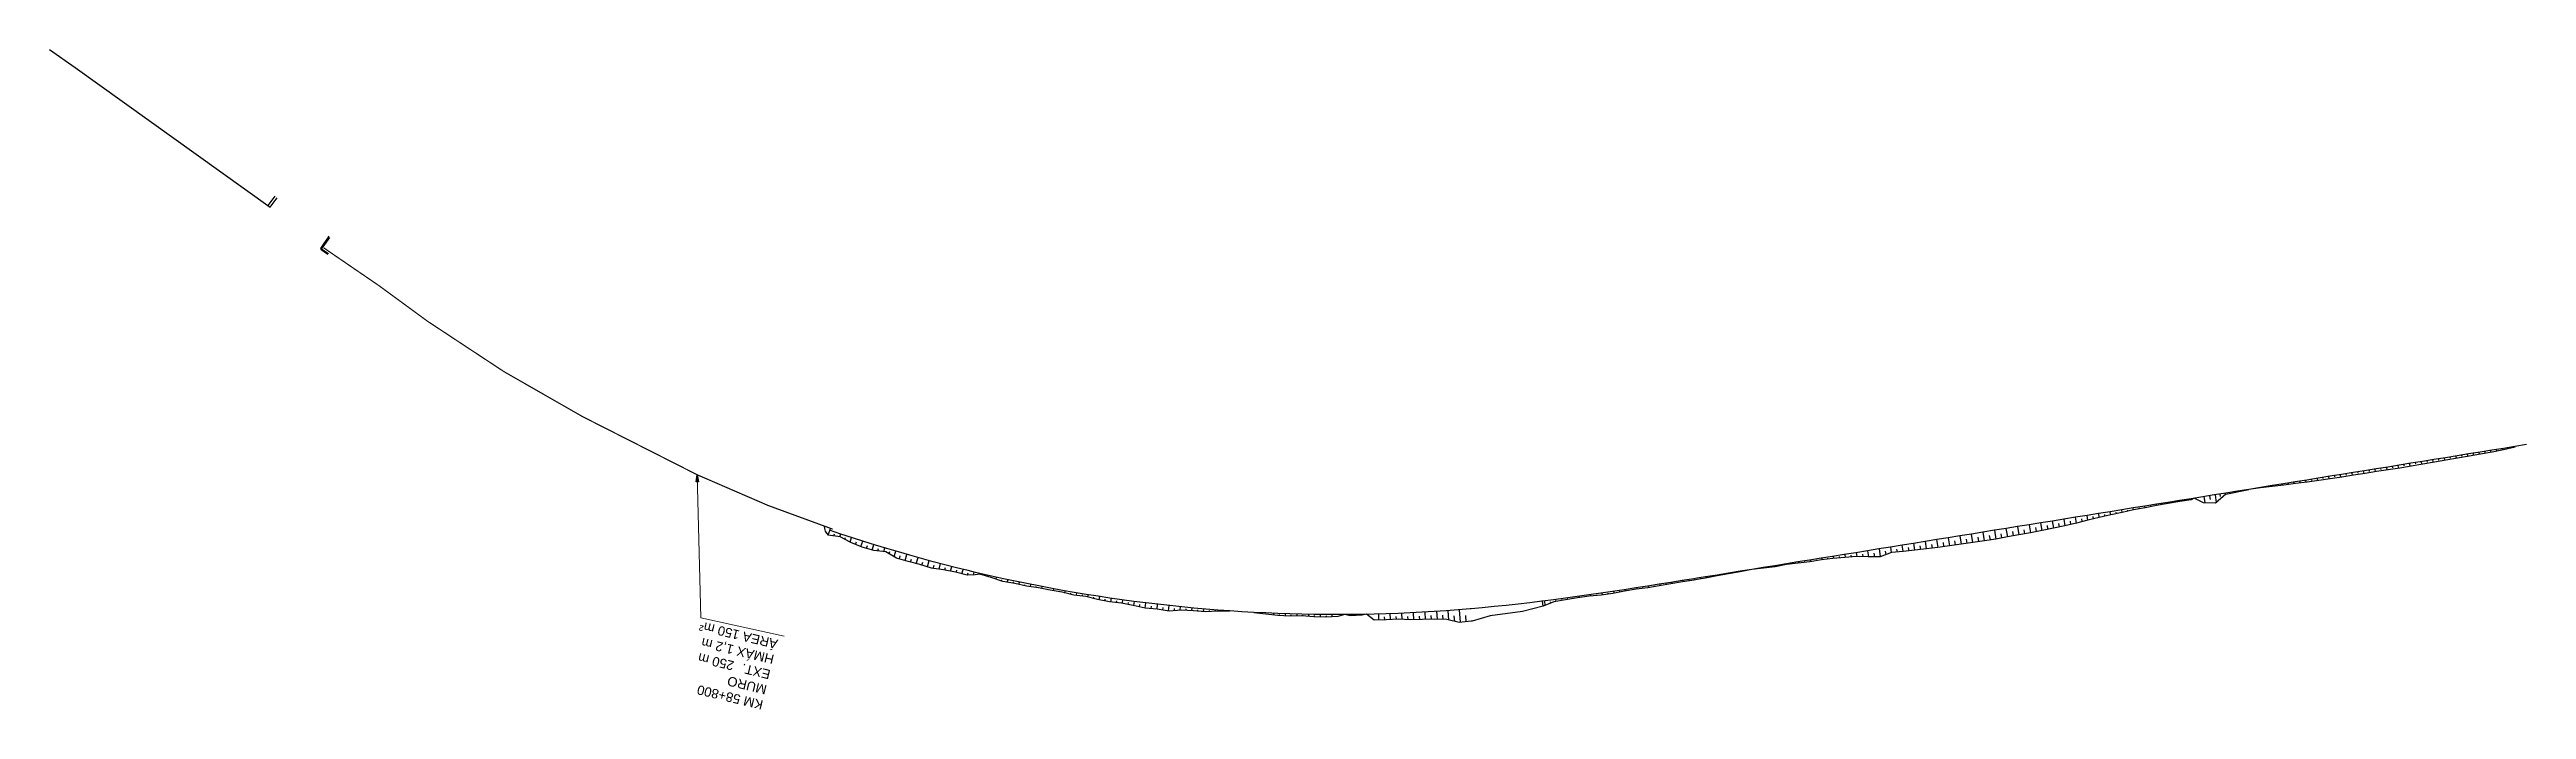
# Model space of a CAD drawing. Header units: metres. Extents: x 288738 to 324331, y 7399322 to 7465117.
# Drawn here: x 309088 to 310145, y 7432464 to 7432746 of the extents above; entities that cross this region are included whole.
import ezdxf

# ---------------------------------------------------------------- set-up
doc = ezdxf.new("R2010")
doc.units = ezdxf.units.M
doc.header["$LTSCALE"] = 10
for name, color, linetype in [('F-HZ-CORREDOR', 7, 'Continuous'), ('F-HZ-CORREDOR-FEAT', 2, 'Continuous'), ('F-HZ-MURO', 210, 'Continuous'), ('F-HZ-MUROS', 210, 'Continuous'), ('F-HZ-TALUDE', 2, 'Continuous')]:
    doc.layers.add(name, color=color, linetype=linetype)
doc.layers.add('U-HZ-TEXTO-MUROS', color=2, linetype='Continuous', lineweight=0)
doc.styles.add('ARIAL', font='arial.ttf')
doc.styles.add('DIM', font='arial.ttf', dxfattribs={"width": 0.8})
doc.dimstyles.new('U-1_2000', dxfattribs={"dimscale": 2, "dimtxt": 1.5, "dimasz": 0.75, "dimexe": 0.75, "dimexo": 0.75, "dimgap": 0.25, "dimtad": 1, "dimzin": 4, "dimtxsty": 'DIM', "dimblk": 'ARCHTICK', "dimcen": 0.7, "dimdle": 0.75, "dimclrd": 256, "dimclre": 256, "dimclrt": 256, "dimaunit": 1, "dimadec": 3, "dimazin": 2, "dimtfac": 1, "dimtofl": 0, "dimtmove": 0, "dimatfit": 3, "dimldrblk": 'CLOSEDBLANK', "dimfxl": 0, "dimtolj": 1, "dimtzin": 0, "dimlwd": -1, "dimlwe": -1, "dimarcsym": 0})

msp = doc.modelspace()

# ---------------------------------------------------------------- texts
at = {"layer": 'U-HZ-TEXTO-MUROS', "linetype": 'Continuous', "lineweight": -3, "insert": (309398.988, 7432493.768), "char_height": 4, "attachment_point": 7, "rotation": 166.494251, "style": 'ARIAL'}
msp.add_mtext('KM 58+800\\PMURO\\PEXT.^I250 m\\PHMÁX 1,2 m\\PÁREA 150 m²', dxfattribs=at)

# ---------------------------------------------------------------- blocks, each defined once
blk = doc.blocks.new('_ArchTick')
at = {"color": 0, "linetype": 'ByBlock', "const_width": 0.15}
blk.add_lwpolyline([(-0.5, -0.5), (0.5, 0.5)], dxfattribs=at)

# ---------------------------------------------------------------- linework, layer by layer
at = {"layer": 'F-HZ-CORREDOR', "color": 90, "linetype": 'Continuous', "lineweight": -3}
for p, q in [((310080.434, 7432566.64, 714.339), (310080.623, 7432565.464, 713.545)), ((310082.902, 7432567.038, 714.35), (310082.998, 7432566.442, 713.947)), ((310085.37, 7432567.435, 714.361), (310085.565, 7432566.226, 713.544)), ((310087.838, 7432567.833, 714.371), (310087.936, 7432567.223, 713.959)), ((310090.306, 7432568.231, 714.382), (310090.504, 7432567.002, 713.552)), ((310092.775, 7432568.628, 714.392), (310092.874, 7432568.011, 713.975)), ((310095.243, 7432569.026, 714.403), (310095.443, 7432567.785, 713.565)), ((310097.711, 7432569.424, 714.413), (310097.809, 7432568.815, 714.002)), ((310100.179, 7432569.821, 714.423), (310100.369, 7432568.638, 713.624)), ((310102.647, 7432570.219, 714.433), (310102.739, 7432569.645, 714.046)), ((310105.114, 7432570.616, 714.443), (310105.294, 7432569.505, 713.693)), ((310107.582, 7432571.014, 714.453), (310107.669, 7432570.475, 714.089)), ((310110.05, 7432571.412, 714.463), (310110.219, 7432570.365, 713.756)), ((310112.518, 7432571.809, 714.472), (310112.602, 7432571.294, 714.124)), ((310114.987, 7432572.207, 714.481), (310115.151, 7432571.187, 713.793)), ((310117.455, 7432572.604, 714.491), (310117.536, 7432572.102, 714.151)), ((310119.923, 7432573.002, 714.5), (310120.082, 7432572.011, 713.831)), ((310122.391, 7432573.4, 714.509), (310122.469, 7432572.915, 714.181)), ((310124.859, 7432573.797, 714.518), (310125.012, 7432572.849, 713.877)), ((310127.327, 7432574.195, 714.527), (310127.399, 7432573.744, 714.222)), ((310129.794, 7432574.592, 714.535), (310129.931, 7432573.746, 713.964)), ((310132.26, 7432574.99, 714.544), (310132.319, 7432574.623, 714.296)), ((310134.724, 7432575.387, 714.552), (310134.821, 7432574.784, 714.145)), ((310137.188, 7432575.784, 714.561), (310137.225, 7432575.555, 714.406)), ((310139.652, 7432576.181, 714.569), (310139.701, 7432575.873, 714.361)), ((310014.292, 7432555.984, 714.028), (310014.456, 7432554.968, 713.341)), ((310016.369, 7432556.319, 714.038), (310016.482, 7432555.618, 713.564)), ((310028.619, 7432558.293, 714.096), (310028.628, 7432558.235, 714.056)), ((310031.086, 7432558.69, 714.107), (310031.114, 7432558.518, 713.991)), ((310033.552, 7432559.087, 714.119), (310033.575, 7432558.948, 714.025)), ((310036.017, 7432559.484, 714.13), (310036.082, 7432559.085, 713.861)), ((310038.484, 7432559.882, 714.142), (310038.523, 7432559.635, 713.975)), ((310040.95, 7432560.279, 714.154), (310041.044, 7432559.697, 713.761)), ((310043.417, 7432560.677, 714.165), (310043.47, 7432560.348, 713.943)), ((310045.884, 7432561.074, 714.177), (310046.002, 7432560.343, 713.684)), ((310048.351, 7432561.471, 714.189), (310048.417, 7432561.064, 713.913)), ((310050.818, 7432561.869, 714.2), (310050.963, 7432560.966, 713.59)), ((310053.285, 7432562.266, 714.212), (310053.361, 7432561.794, 713.893)), ((310055.753, 7432562.664, 714.224), (310055.91, 7432561.692, 713.567)), ((310058.221, 7432563.062, 714.235), (310058.302, 7432562.563, 713.898)), ((310060.689, 7432563.459, 714.247), (310060.854, 7432562.436, 713.556)), ((310063.157, 7432563.857, 714.259), (310063.243, 7432563.327, 713.901)), ((310065.625, 7432564.254, 714.27), (310065.802, 7432563.157, 713.529)), ((310068.093, 7432564.652, 714.282), (310068.184, 7432564.087, 713.901)), ((310070.561, 7432565.05, 714.294), (310070.748, 7432563.89, 713.51)), ((310073.029, 7432565.447, 714.305), (310073.123, 7432564.866, 713.913)), ((310075.498, 7432565.845, 714.316), (310075.684, 7432564.689, 713.536)), ((310077.966, 7432566.243, 714.328), (310078.059, 7432565.661, 713.935)), ((310007.43, 7432554.879, 713.995), (310007.861, 7432552.202, 712.188)), ((310009.849, 7432555.269, 714.007), (310010.104, 7432553.685, 712.938)), ((310012.214, 7432555.65, 714.018), (310012.757, 7432552.283, 711.745)), ((309643.1, 7432504.538, 712.294), (309643.105, 7432503.961, 711.909)), ((309645.596, 7432504.569, 712.305), (309645.598, 7432504.336, 712.15)), ((309648.092, 7432504.6, 712.317), (309648.097, 7432504.245, 712.08))]:
    msp.add_line(p, q, dxfattribs=at)
at = {"layer": 'F-HZ-CORREDOR', "color": 10, "linetype": 'Continuous', "lineweight": -3}
for p, q in [((309948.237, 7432542.468, 716.552), (309947.786, 7432545.27, 713.714)), ((309953.106, 7432543.606, 716.226), (309952.71, 7432546.063, 713.737)), ((309955.529, 7432544.22, 716.017), (309955.349, 7432545.34, 714.883)), ((309957.953, 7432544.834, 715.808), (309957.627, 7432546.855, 713.76)), ((309960.38, 7432545.431, 715.616), (309960.234, 7432546.342, 714.694)), ((309962.808, 7432546.028, 715.424), (309962.547, 7432547.648, 713.783)), ((309965.247, 7432546.575, 715.284), (309965.129, 7432547.31, 714.539)), ((309967.687, 7432547.122, 715.144), (309967.474, 7432548.442, 713.807)), ((309970.132, 7432547.641, 715.032), (309970.036, 7432548.24, 714.425)), ((309972.578, 7432548.159, 714.921), (309972.405, 7432549.236, 713.83)), ((309975.026, 7432548.665, 714.822), (309974.948, 7432549.149, 714.332)), ((309977.475, 7432549.172, 714.723), (309977.336, 7432550.031, 713.853)), ((309979.931, 7432549.638, 714.665), (309979.867, 7432550.033, 714.265)), ((309982.387, 7432550.104, 714.607), (309982.271, 7432550.826, 713.877)), ((309984.843, 7432550.572, 714.547), (309984.79, 7432550.898, 714.218)), ((309987.298, 7432551.04, 714.487), (309987.205, 7432551.621, 713.9)), ((309989.761, 7432551.47, 714.467), (309989.717, 7432551.744, 714.189)), ((309992.224, 7432551.9, 714.446), (309992.141, 7432552.416, 713.923)), ((309994.683, 7432552.351, 714.403), (309994.646, 7432552.582, 714.169)), ((309997.142, 7432552.803, 714.36), (309997.076, 7432553.211, 713.947)), ((309999.615, 7432553.169, 714.403), (309999.579, 7432553.389, 714.181)), ((310002.088, 7432553.535, 714.447), (310002.012, 7432554.006, 713.97)), ((309420.198, 7432538.465, 713.89), (309421.181, 7432541.339, 710.853)), ((309422.673, 7432538.118, 713.425), (309422.945, 7432538.92, 712.578)), ((309425.149, 7432537.771, 712.959), (309425.539, 7432538.937, 711.73)), ((309427.367, 7432536.63, 713.347), (309427.62, 7432537.398, 712.538)), ((309429.572, 7432535.452, 713.775), (309430.206, 7432537.398, 711.728)), ((309431.869, 7432534.47, 714.005), (309432.218, 7432535.554, 712.866)), ((309434.181, 7432533.518, 714.204), (309434.931, 7432535.879, 711.727)), ((309884.109, 7432532.051, 716.334), (309883.644, 7432534.936, 713.411)), ((309889.08, 7432532.592, 716.613), (309888.574, 7432535.731, 713.434)), ((309894.045, 7432533.18, 716.845), (309893.506, 7432536.525, 713.457)), ((309896.519, 7432533.536, 716.899), (309896.247, 7432535.229, 715.184)), ((309898.994, 7432533.893, 716.952), (309898.442, 7432537.32, 713.481)), ((309901.465, 7432534.272, 716.983), (309901.187, 7432535.995, 715.238)), ((309903.936, 7432534.649, 717.015), (309903.378, 7432538.116, 713.504)), ((309906.413, 7432534.99, 717.084), (309906.129, 7432536.752, 715.3)), ((309908.889, 7432535.332, 717.152), (309908.313, 7432538.911, 713.527)), ((309911.364, 7432535.689, 717.204), (309911.072, 7432537.499, 715.372)), ((309913.838, 7432536.047, 717.257), (309913.249, 7432539.706, 713.551)), ((309916.311, 7432536.411, 717.302), (309916.014, 7432538.257, 715.432)), ((309918.784, 7432536.778, 717.345), (309918.184, 7432540.501, 713.574)), ((309921.245, 7432537.222, 717.31), (309920.948, 7432539.06, 715.448)), ((309923.705, 7432537.667, 717.273), (309923.12, 7432541.296, 713.597)), ((309926.158, 7432538.146, 717.202), (309925.873, 7432539.92, 715.406)), ((309928.612, 7432538.623, 717.133), (309928.054, 7432542.091, 713.621)), ((309931.076, 7432539.049, 717.116), (309930.799, 7432540.769, 715.374)), ((309933.539, 7432539.477, 717.097), (309932.99, 7432542.886, 713.644)), ((309935.991, 7432539.966, 717.016), (309935.723, 7432541.625, 715.336)), ((309938.442, 7432540.454, 716.936), (309937.923, 7432543.681, 713.667)), ((309940.896, 7432540.933, 716.864), (309940.643, 7432542.506, 715.272)), ((309943.349, 7432541.414, 716.791), (309942.856, 7432544.476, 713.69)), ((309945.793, 7432541.94, 716.672), (309945.557, 7432543.407, 715.187)), ((309950.672, 7432543.036, 716.39), (309950.46, 7432544.351, 715.058)), ((309436.564, 7432532.771, 714.201), (309436.934, 7432533.952, 712.964)), ((309438.966, 7432532.077, 714.147), (309439.681, 7432534.389, 711.726)), ((309441.429, 7432531.701, 713.784), (309441.73, 7432532.685, 712.755)), ((309443.916, 7432531.443, 713.308), (309444.373, 7432532.957, 711.727)), ((309446.188, 7432530.539, 713.524), (309446.444, 7432531.4, 712.626)), ((309448.333, 7432529.255, 714.147), (309449.014, 7432531.577, 711.728)), ((309450.603, 7432528.256, 714.471), (309450.985, 7432529.574, 713.1)), ((309452.999, 7432527.542, 714.497), (309453.759, 7432530.203, 711.729)), ((309455.405, 7432526.864, 714.493), (309455.78, 7432528.194, 713.112)), ((309457.825, 7432526.234, 714.45), (309458.552, 7432528.854, 711.732)), ((309460.234, 7432525.569, 714.451), (309460.593, 7432526.88, 713.092)), ((309462.627, 7432524.846, 714.526), (309463.353, 7432527.541, 711.735)), ((309465.047, 7432524.245, 714.48), (309465.399, 7432525.571, 713.108)), ((309467.526, 7432523.923, 714.164), (309468.14, 7432526.27, 711.738)), ((309469.999, 7432523.566, 713.887), (309470.267, 7432524.606, 712.814)), ((309472.454, 7432523.091, 713.745), (309472.946, 7432525.032, 711.743)), ((309817.34, 7432524.113, 713.237), (309817.329, 7432524.182, 713.167)), ((309819.821, 7432524.421, 713.34), (309819.784, 7432524.648, 713.109)), ((309822.309, 7432524.667, 713.504), (309822.278, 7432524.856, 713.312)), ((309824.79, 7432524.956, 713.625), (309824.712, 7432525.442, 713.132)), ((309827.239, 7432525.459, 713.529), (309827.208, 7432525.649, 713.336)), ((309829.693, 7432525.932, 713.464), (309829.643, 7432526.237, 713.156)), ((309832.173, 7432526.245, 713.562), (309832.142, 7432526.439, 713.365)), ((309834.654, 7432526.555, 713.662), (309834.577, 7432527.031, 713.179)), ((309837.136, 7432526.851, 713.776), (309837.089, 7432527.14, 713.483)), ((309839.617, 7432527.16, 713.877), (309839.509, 7432527.826, 713.202)), ((309842.088, 7432527.537, 713.91), (309842.033, 7432527.88, 713.562)), ((309844.561, 7432527.901, 713.956), (309844.445, 7432528.621, 713.226)), ((309847.044, 7432528.197, 714.07), (309846.977, 7432528.608, 713.654)), ((309849.527, 7432528.482, 714.195), (309849.377, 7432529.416, 713.249)), ((309852.017, 7432528.709, 714.378), (309851.928, 7432529.261, 713.819)), ((309854.507, 7432528.934, 714.564), (309854.301, 7432530.209, 713.272)), ((309856.998, 7432529.144, 714.764), (309856.88, 7432529.875, 714.024)), ((309859.49, 7432529.311, 715.007), (309859.218, 7432531.001, 713.295)), ((309861.989, 7432529.234, 715.493), (309861.815, 7432530.313, 714.4)), ((309864.488, 7432529.165, 715.969), (309864.066, 7432531.782, 713.318)), ((309866.988, 7432529.171, 716.373), (309866.746, 7432530.673, 714.851)), ((309869.474, 7432529.251, 716.7), (309868.94, 7432532.567, 713.341)), ((309871.818, 7432530.122, 716.225), (309871.59, 7432531.54, 714.789)), ((309874.168, 7432530.964, 715.779), (309873.784, 7432533.348, 713.364)), ((309876.653, 7432531.244, 715.91), (309876.451, 7432532.494, 714.643)), ((309879.137, 7432531.523, 716.041), (309878.715, 7432534.142, 713.388)), ((309881.623, 7432531.786, 716.188), (309881.401, 7432533.163, 714.793)), ((309886.594, 7432532.321, 716.474), (309886.352, 7432533.827, 714.948)), ((309891.562, 7432532.885, 716.73), (309891.301, 7432534.506, 715.088)), ((309474.902, 7432522.588, 713.635), (309475.13, 7432523.504, 712.69)), ((309477.315, 7432521.936, 713.693), (309477.779, 7432523.825, 711.748)), ((309479.737, 7432521.356, 713.682), (309479.964, 7432522.294, 712.716)), ((309482.236, 7432521.43, 713.03), (309482.532, 7432522.672, 711.754)), ((309484.708, 7432521.77, 712.133), (309484.751, 7432521.953, 711.945)), ((309487.112, 7432521.155, 712.196), (309487.21, 7432521.58, 711.76)), ((309489.512, 7432520.454, 712.345), (309489.576, 7432520.737, 712.054)), ((309491.878, 7432519.648, 712.62), (309492.063, 7432520.481, 711.767)), ((309494.239, 7432518.826, 712.915), (309494.361, 7432519.385, 712.343)), ((309496.685, 7432518.344, 712.875), (309496.916, 7432519.419, 711.775)), ((309499.155, 7432517.953, 712.745), (309499.254, 7432518.425, 712.262)), ((309501.601, 7432517.445, 712.748), (309501.797, 7432518.39, 711.783)), ((309504.04, 7432516.894, 712.801), (309504.141, 7432517.39, 712.294)), ((309506.497, 7432516.438, 712.769), (309506.688, 7432517.396, 711.793)), ((309508.964, 7432516.031, 712.695), (309509.05, 7432516.471, 712.246)), ((309511.424, 7432515.589, 712.668), (309511.587, 7432516.439, 711.803)), ((309513.881, 7432515.126, 712.67), (309513.96, 7432515.55, 712.239)), ((309516.34, 7432514.676, 712.669), (309516.495, 7432515.518, 711.813)), ((309518.801, 7432514.237, 712.667), (309518.876, 7432514.654, 712.243)), ((309521.248, 7432513.727, 712.745), (309521.407, 7432514.634, 711.825)), ((309523.679, 7432513.145, 712.908), (309523.77, 7432513.676, 712.37)), ((309526.132, 7432512.687, 712.953), (309526.318, 7432513.788, 711.837)), ((309750.788, 7432512.887, 713.625), (309750.666, 7432513.718, 712.785)), ((309753.257, 7432513.279, 713.61), (309753.197, 7432513.681, 713.203)), ((309755.725, 7432513.681, 713.586), (309755.609, 7432514.451, 712.808)), ((309758.187, 7432514.116, 713.536), (309758.133, 7432514.47, 713.177)), ((309760.649, 7432514.547, 713.49), (309760.549, 7432515.199, 712.831)), ((309763.114, 7432514.966, 713.461), (309763.066, 7432515.272, 713.152)), ((309765.581, 7432515.37, 713.449), (309765.489, 7432515.958, 712.854)), ((309768.057, 7432515.715, 713.501), (309768.008, 7432516.029, 713.183)), ((309770.531, 7432516.074, 713.539), (309770.428, 7432516.729, 712.877)), ((309772.996, 7432516.49, 713.524), (309772.946, 7432516.804, 713.206)), ((309775.462, 7432516.903, 713.512), (309775.365, 7432517.508, 712.9)), ((309777.929, 7432517.306, 713.514), (309777.881, 7432517.603, 713.212)), ((309780.396, 7432517.711, 713.513), (309780.302, 7432518.294, 712.923)), ((309782.861, 7432518.126, 713.504), (309782.816, 7432518.408, 713.219)), ((309785.327, 7432518.539, 713.499), (309785.239, 7432519.084, 712.946)), ((309787.795, 7432518.934, 713.512), (309787.751, 7432519.207, 713.235)), ((309790.264, 7432519.33, 713.524), (309790.175, 7432519.878, 712.969)), ((309792.727, 7432519.758, 713.505), (309792.685, 7432520.017, 713.243)), ((309795.187, 7432520.203, 713.469), (309795.111, 7432520.673, 712.993)), ((309797.642, 7432520.676, 713.404), (309797.61, 7432520.873, 713.204)), ((309800.098, 7432521.144, 713.345), (309800.045, 7432521.468, 713.016)), ((309802.558, 7432521.585, 713.312), (309802.536, 7432521.725, 713.17)), ((309805.02, 7432522.022, 713.284), (309804.981, 7432522.263, 713.039)), ((309807.485, 7432522.439, 713.275), (309807.467, 7432522.55, 713.163)), ((309809.948, 7432522.867, 713.257), (309809.917, 7432523.059, 713.063)), ((309812.402, 7432523.343, 713.189), (309812.393, 7432523.399, 713.131)), ((309814.861, 7432523.792, 713.148), (309814.851, 7432523.853, 713.086)), ((309528.615, 7432512.397, 712.839), (309528.696, 7432512.888, 712.341)), ((309531.075, 7432511.982, 712.859), (309531.235, 7432512.979, 711.85)), ((309533.494, 7432511.351, 713.111), (309533.591, 7432511.971, 712.484)), ((309535.925, 7432510.774, 713.314), (309536.145, 7432512.208, 711.863)), ((309538.384, 7432510.324, 713.4), (309538.497, 7432511.081, 712.635)), ((309540.849, 7432509.914, 713.451), (309541.076, 7432511.472, 711.877)), ((309543.333, 7432509.631, 713.388), (309543.439, 7432510.376, 712.636)), ((309545.812, 7432509.316, 713.362), (309546.013, 7432510.772, 711.892)), ((309548.267, 7432508.842, 713.512), (309548.374, 7432509.641, 712.706)), ((309550.719, 7432508.356, 713.676), (309550.947, 7432510.11, 711.907)), ((309553.15, 7432507.771, 713.959), (309553.278, 7432508.785, 712.937)), ((309555.582, 7432507.199, 714.229), (309555.863, 7432509.487, 711.924)), ((309558.075, 7432507.004, 714.137), (309558.205, 7432508.099, 713.034)), ((309560.567, 7432506.809, 714.045), (309560.808, 7432508.899, 711.94)), ((309563.04, 7432506.444, 714.142), (309563.161, 7432507.534, 713.046)), ((309565.513, 7432506.074, 714.246), (309565.757, 7432508.349, 711.958)), ((309568.004, 7432506.198, 713.874), (309568.103, 7432507.146, 712.92)), ((309570.498, 7432506.372, 713.453), (309570.646, 7432507.842, 711.976)), ((309572.992, 7432506.264, 713.329), (309573.057, 7432506.933, 712.657)), ((309575.486, 7432506.092, 713.273), (309575.604, 7432507.364, 711.995)), ((309577.979, 7432505.903, 713.248), (309578.034, 7432506.522, 712.626)), ((309580.472, 7432505.709, 713.233), (309580.575, 7432506.922, 712.015)), ((309582.967, 7432505.743, 713.003), (309583.007, 7432506.231, 712.514)), ((309585.463, 7432505.879, 712.679), (309585.513, 7432506.521, 712.035)), ((309587.962, 7432505.947, 712.434), (309587.976, 7432506.141, 712.24)), ((309590.462, 7432505.973, 712.238), (309590.474, 7432506.155, 712.056)), ((309602.931, 7432505.171, 712.337), (309602.937, 7432505.284, 712.225)), ((309605.414, 7432504.883, 712.515), (309605.433, 7432505.274, 712.123)), ((309607.898, 7432504.599, 712.694), (309607.911, 7432504.879, 712.414)), ((309610.383, 7432504.325, 712.877), (309610.413, 7432505.056, 712.146)), ((309612.872, 7432504.097, 713.019), (309612.888, 7432504.528, 712.588)), ((309615.369, 7432503.97, 713.072), (309615.398, 7432504.874, 712.168)), ((309617.866, 7432503.882, 713.093), (309617.88, 7432504.338, 712.636)), ((309620.366, 7432503.905, 713.016), (309620.387, 7432504.729, 712.191)), ((309622.865, 7432503.891, 712.979), (309622.873, 7432504.28, 712.591)), ((309625.359, 7432503.723, 713.113), (309625.375, 7432504.622, 712.214)), ((309627.854, 7432503.569, 713.236), (309627.861, 7432504.074, 712.73)), ((309630.353, 7432503.498, 713.291), (309630.364, 7432504.552, 712.236)), ((309632.852, 7432503.443, 713.332), (309632.856, 7432503.985, 712.79)), ((309635.348, 7432503.579, 713.199), (309635.351, 7432504.519, 712.259)), ((309655.259, 7432502.178, 714.929), (309655.19, 7432504.757, 712.349)), ((309657.757, 7432502.281, 714.907), (309657.718, 7432503.554, 713.633)), ((309660.254, 7432502.395, 714.888), (309660.168, 7432504.909, 712.372)), ((309662.751, 7432502.512, 714.87), (309662.704, 7432503.755, 713.626)), ((309665.248, 7432502.46, 715.034), (309665.138, 7432505.098, 712.394)), ((309667.744, 7432502.321, 715.292), (309667.678, 7432503.763, 713.849)), ((309670.242, 7432502.289, 715.454), (309670.093, 7432505.323, 712.417)), ((309672.742, 7432502.333, 715.548), (309672.659, 7432503.891, 713.988)), ((309675.24, 7432502.421, 715.609), (309675.061, 7432505.586, 712.439)), ((309677.737, 7432502.549, 715.638), (309677.641, 7432504.14, 714.044)), ((309680.233, 7432502.562, 715.792), (309680.02, 7432505.885, 712.462)), ((309682.73, 7432502.434, 716.096), (309682.607, 7432504.241, 714.284)), ((309685.206, 7432502.151, 716.56), (309684.915, 7432506.216, 712.484)), ((309687.646, 7432501.606, 717.294), (309687.466, 7432503.999, 714.894)), ((309690.096, 7432501.224, 717.871), (309689.675, 7432506.573, 712.506)), ((309692.585, 7432501.458, 717.853), (309692.366, 7432504.117, 715.185)), ((309725.424, 7432508.063, 714.854), (309725.151, 7432510.232, 712.667)), ((309726.302, 7432508.417, 714.618), (309726.058, 7432510.348, 712.672)), ((309728.621, 7432509.352, 713.994), (309728.537, 7432510.002, 713.338)), ((309730.998, 7432510.081, 713.587), (309730.882, 7432510.966, 712.694)), ((309733.461, 7432510.511, 713.494), (309733.409, 7432510.902, 713.099)), ((309735.925, 7432510.936, 713.41), (309735.831, 7432511.624, 712.716)), ((309738.39, 7432511.352, 713.343), (309738.348, 7432511.657, 713.036)), ((309740.858, 7432511.748, 713.3), (309740.78, 7432512.303, 712.739)), ((309743.332, 7432512.105, 713.303), (309743.294, 7432512.378, 713.027)), ((309745.812, 7432512.416, 713.354), (309745.728, 7432513.002, 712.762)), ((309748.303, 7432512.627, 713.513), (309748.25, 7432512.993, 713.143))]:
    msp.add_line(p, q, dxfattribs=at)
at = {"layer": 'F-HZ-CORREDOR-FEAT', "color": 2, "linetype": 'Continuous', "lineweight": -3}
for p, q in [((309206.608, 7432658.196), (309203.734, 7432660.304)), ((309206.83, 7432658.504), (309203.94, 7432660.59)), ((309206.83, 7432658.504), (309203.94, 7432660.59)), ((309206.83, 7432658.504), (309203.94, 7432660.59)), ((310145.166, 7432577.069), (310140.23, 7432576.274)), ((310145.166, 7432577.069), (310140.23, 7432576.274)), ((310080.994, 7432566.73), (310076.057, 7432565.935)), ((310080.994, 7432566.73), (310076.057, 7432565.935)), ((310080.994, 7432566.73), (310076.057, 7432565.935)), ((310085.93, 7432567.526), (310080.994, 7432566.73)), ((310085.93, 7432567.526), (310080.994, 7432566.73)), ((310085.93, 7432567.526), (310080.994, 7432566.73)), ((310086.125, 7432566.313), (310081.183, 7432565.552)), ((310090.866, 7432568.321), (310085.93, 7432567.526)), ((310090.866, 7432568.321), (310085.93, 7432567.526)), ((310090.866, 7432568.321), (310085.93, 7432567.526)), ((310091.064, 7432567.09), (310086.125, 7432566.313)), ((310095.803, 7432569.116), (310090.866, 7432568.321)), ((310095.803, 7432569.116), (310090.866, 7432568.321)), ((310095.803, 7432569.116), (310090.866, 7432568.321)), ((310096.003, 7432567.874), (310091.064, 7432567.09)), ((310100.739, 7432569.911), (310095.803, 7432569.116)), ((310100.739, 7432569.911), (310095.803, 7432569.116)), ((310100.739, 7432569.911), (310095.803, 7432569.116)), ((310100.928, 7432568.736), (310096.003, 7432567.874)), ((310105.675, 7432570.707), (310100.739, 7432569.911)), ((310105.675, 7432570.707), (310100.739, 7432569.911)), ((310105.675, 7432570.707), (310100.739, 7432569.911)), ((310105.853, 7432569.603), (310100.928, 7432568.736)), ((310110.612, 7432571.502), (310105.675, 7432570.707)), ((310110.612, 7432571.502), (310105.675, 7432570.707)), ((310110.612, 7432571.502), (310105.675, 7432570.707)), ((310110.779, 7432570.463), (310105.853, 7432569.603)), ((310115.548, 7432572.297), (310110.612, 7432571.502)), ((310115.548, 7432572.297), (310110.612, 7432571.502)), ((310115.548, 7432572.297), (310110.612, 7432571.502)), ((310115.712, 7432571.28), (310110.779, 7432570.463)), ((310120.484, 7432573.093), (310115.548, 7432572.297)), ((310120.484, 7432573.093), (310115.548, 7432572.297)), ((310120.484, 7432573.093), (310115.548, 7432572.297)), ((310120.643, 7432572.105), (310115.712, 7432571.28)), ((310125.421, 7432573.888), (310120.484, 7432573.093)), ((310125.421, 7432573.888), (310120.484, 7432573.093)), ((310125.421, 7432573.888), (310120.484, 7432573.093)), ((310125.573, 7432572.944), (310120.643, 7432572.105)), ((310130.357, 7432574.683), (310125.421, 7432573.888)), ((310130.357, 7432574.683), (310125.421, 7432573.888)), ((310130.357, 7432574.683), (310125.421, 7432573.888)), ((310130.491, 7432573.85), (310125.573, 7432572.944)), ((310135.293, 7432575.478), (310130.357, 7432574.683)), ((310135.293, 7432575.478), (310130.357, 7432574.683)), ((310135.293, 7432575.478), (310130.357, 7432574.683)), ((310135.386, 7432574.906), (310130.491, 7432573.85)), ((310140.23, 7432576.274), (310135.293, 7432575.478)), ((310140.23, 7432576.274), (310135.293, 7432575.478)), ((310140.23, 7432576.274), (310135.293, 7432575.478)), ((310140.274, 7432576.002), (310135.386, 7432574.906)), ((310016.821, 7432556.392), (310011.885, 7432555.597)), ((310016.821, 7432556.392), (310011.885, 7432555.597)), ((310016.821, 7432556.392), (310011.885, 7432555.597)), ((310016.887, 7432555.981), (310012.461, 7432552.019)), ((310021.757, 7432557.187), (310016.821, 7432556.392)), ((310021.757, 7432557.187), (310016.821, 7432556.392)), ((310026.694, 7432557.982), (310021.757, 7432557.187)), ((310026.694, 7432557.982), (310021.757, 7432557.187)), ((310031.63, 7432558.778), (310026.694, 7432557.982)), ((310031.63, 7432558.778), (310026.694, 7432557.982)), ((310031.63, 7432558.778), (310026.694, 7432557.982)), ((310031.66, 7432558.593), (310026.705, 7432557.91)), ((310036.566, 7432559.573), (310031.63, 7432558.778)), ((310036.566, 7432559.573), (310031.63, 7432558.778)), ((310036.566, 7432559.573), (310031.63, 7432558.778)), ((310036.635, 7432559.147), (310031.66, 7432558.593)), ((310041.503, 7432560.368), (310036.566, 7432559.573)), ((310041.503, 7432560.368), (310036.566, 7432559.573)), ((310041.503, 7432560.368), (310036.566, 7432559.573)), ((310041.6, 7432559.767), (310036.635, 7432559.147)), ((310046.439, 7432561.163), (310041.503, 7432560.368)), ((310046.439, 7432561.163), (310041.503, 7432560.368)), ((310046.439, 7432561.163), (310041.503, 7432560.368)), ((310046.559, 7432560.416), (310041.6, 7432559.767)), ((310051.375, 7432561.959), (310046.439, 7432561.163)), ((310051.375, 7432561.959), (310046.439, 7432561.163)), ((310051.375, 7432561.959), (310046.439, 7432561.163)), ((310051.524, 7432561.036), (310046.559, 7432560.416)), ((310056.312, 7432562.754), (310051.375, 7432561.959)), ((310056.312, 7432562.754), (310051.375, 7432561.959)), ((310056.312, 7432562.754), (310051.375, 7432561.959)), ((310056.469, 7432561.776), (310051.524, 7432561.036)), ((310061.248, 7432563.549), (310056.312, 7432562.754)), ((310061.248, 7432563.549), (310056.312, 7432562.754)), ((310061.248, 7432563.549), (310056.312, 7432562.754)), ((310061.414, 7432562.52), (310056.469, 7432561.776)), ((310066.184, 7432564.345), (310061.248, 7432563.549)), ((310066.184, 7432564.345), (310061.248, 7432563.549)), ((310066.184, 7432564.345), (310061.248, 7432563.549)), ((310066.363, 7432563.239), (310061.414, 7432562.52)), ((310071.121, 7432565.14), (310066.184, 7432564.345)), ((310071.121, 7432565.14), (310066.184, 7432564.345)), ((310071.121, 7432565.14), (310066.184, 7432564.345)), ((310071.309, 7432563.973), (310066.363, 7432563.239)), ((310076.057, 7432565.935), (310071.121, 7432565.14)), ((310076.057, 7432565.935), (310071.121, 7432565.14)), ((310076.057, 7432565.935), (310071.121, 7432565.14)), ((310076.243, 7432564.781), (310071.309, 7432563.973)), ((310081.183, 7432565.552), (310076.243, 7432564.781)), ((309947.712, 7432545.258), (309942.776, 7432544.463)), ((309947.712, 7432545.258), (309942.776, 7432544.463)), ((309947.712, 7432545.258), (309942.776, 7432544.463)), ((309952.648, 7432546.053), (309947.712, 7432545.258)), ((309952.648, 7432546.053), (309947.712, 7432545.258)), ((309952.648, 7432546.053), (309947.712, 7432545.258)), ((309957.585, 7432546.849), (309952.648, 7432546.053)), ((309957.585, 7432546.849), (309952.648, 7432546.053)), ((309957.585, 7432546.849), (309952.648, 7432546.053)), ((309962.521, 7432547.644), (309957.585, 7432546.849)), ((309962.521, 7432547.644), (309957.585, 7432546.849)), ((309962.521, 7432547.644), (309957.585, 7432546.849)), ((309962.782, 7432546.023), (309957.911, 7432544.824)), ((309967.458, 7432548.439), (309962.521, 7432547.644)), ((309967.458, 7432548.439), (309962.521, 7432547.644)), ((309967.458, 7432548.439), (309962.521, 7432547.644)), ((309967.67, 7432547.119), (309962.782, 7432546.023)), ((309972.394, 7432549.234), (309967.458, 7432548.439)), ((309972.394, 7432549.234), (309967.458, 7432548.439)), ((309972.394, 7432549.234), (309967.458, 7432548.439)), ((309972.567, 7432548.157), (309967.67, 7432547.119)), ((309977.33, 7432550.03), (309972.394, 7432549.234)), ((309977.33, 7432550.03), (309972.394, 7432549.234)), ((309977.33, 7432550.03), (309972.394, 7432549.234)), ((309977.469, 7432549.171), (309972.567, 7432548.157)), ((309982.267, 7432550.825), (309977.33, 7432550.03)), ((309982.267, 7432550.825), (309977.33, 7432550.03)), ((309982.267, 7432550.825), (309977.33, 7432550.03)), ((309982.383, 7432550.103), (309977.469, 7432549.171)), ((309987.203, 7432551.62), (309982.267, 7432550.825)), ((309987.203, 7432551.62), (309982.267, 7432550.825)), ((309987.203, 7432551.62), (309982.267, 7432550.825)), ((309987.296, 7432551.04), (309982.383, 7432550.103)), ((309992.139, 7432552.415), (309987.203, 7432551.62)), ((309992.139, 7432552.415), (309987.203, 7432551.62)), ((309992.139, 7432552.415), (309987.203, 7432551.62)), ((309992.222, 7432551.899), (309987.296, 7432551.04)), ((309997.076, 7432553.211), (309992.139, 7432552.415)), ((309997.076, 7432553.211), (309992.139, 7432552.415)), ((309997.076, 7432553.211), (309992.139, 7432552.415)), ((309997.141, 7432552.803), (309992.222, 7432551.899)), ((310002.012, 7432554.006), (309997.076, 7432553.211)), ((310002.012, 7432554.006), (309997.076, 7432553.211)), ((310002.012, 7432554.006), (309997.076, 7432553.211)), ((310002.088, 7432553.535), (309997.141, 7432552.803)), ((310006.948, 7432554.801), (310002.012, 7432554.006)), ((310006.948, 7432554.801), (310002.012, 7432554.006)), ((310011.885, 7432555.597), (310006.948, 7432554.801)), ((310011.885, 7432555.597), (310006.948, 7432554.801)), ((310011.885, 7432555.597), (310006.948, 7432554.801)), ((310012.461, 7432552.019), (310007.364, 7432552.221)), ((309425.258, 7432537.756), (309420.195, 7432538.465)), ((309425.641, 7432538.903), (309420.772, 7432540.549)), ((309425.641, 7432538.903), (309420.772, 7432540.549)), ((309425.641, 7432538.903), (309420.772, 7432540.549)), ((309429.872, 7432535.292), (309425.258, 7432537.756)), ((309430.523, 7432537.294), (309425.641, 7432538.903)), ((309430.523, 7432537.294), (309425.641, 7432538.903)), ((309430.523, 7432537.294), (309425.641, 7432538.903)), ((309434.656, 7432533.322), (309429.872, 7432535.292)), ((309435.417, 7432535.722), (309430.523, 7432537.294)), ((309435.417, 7432535.722), (309430.523, 7432537.294)), ((309435.417, 7432535.722), (309430.523, 7432537.294)), ((309440.323, 7432534.189), (309435.417, 7432535.722)), ((309440.323, 7432534.189), (309435.417, 7432535.722)), ((309440.323, 7432534.189), (309435.417, 7432535.722)), ((309883.54, 7432534.92), (309878.603, 7432534.124)), ((309883.54, 7432534.92), (309878.603, 7432534.124)), ((309883.54, 7432534.92), (309878.603, 7432534.124)), ((309888.476, 7432535.715), (309883.54, 7432534.92)), ((309888.476, 7432535.715), (309883.54, 7432534.92)), ((309888.476, 7432535.715), (309883.54, 7432534.92)), ((309893.412, 7432536.51), (309888.476, 7432535.715)), ((309893.412, 7432536.51), (309888.476, 7432535.715)), ((309893.412, 7432536.51), (309888.476, 7432535.715)), ((309898.349, 7432537.305), (309893.412, 7432536.51)), ((309898.349, 7432537.305), (309893.412, 7432536.51)), ((309898.349, 7432537.305), (309893.412, 7432536.51)), ((309903.285, 7432538.101), (309898.349, 7432537.305)), ((309903.285, 7432538.101), (309898.349, 7432537.305)), ((309903.285, 7432538.101), (309898.349, 7432537.305)), ((309903.843, 7432534.636), (309898.901, 7432533.879)), ((309908.221, 7432538.896), (309903.285, 7432538.101)), ((309908.221, 7432538.896), (309903.285, 7432538.101)), ((309908.221, 7432538.896), (309903.285, 7432538.101)), ((309908.798, 7432535.319), (309903.843, 7432534.636)), ((309913.158, 7432539.691), (309908.221, 7432538.896)), ((309913.158, 7432539.691), (309908.221, 7432538.896)), ((309913.158, 7432539.691), (309908.221, 7432538.896)), ((309913.747, 7432536.034), (309908.798, 7432535.319)), ((309918.094, 7432540.486), (309913.158, 7432539.691)), ((309918.094, 7432540.486), (309913.158, 7432539.691)), ((309918.094, 7432540.486), (309913.158, 7432539.691)), ((309918.694, 7432536.761), (309913.747, 7432536.034)), ((309923.03, 7432541.282), (309918.094, 7432540.486)), ((309923.03, 7432541.282), (309918.094, 7432540.486)), ((309923.03, 7432541.282), (309918.094, 7432540.486)), ((309923.616, 7432537.649), (309918.694, 7432536.761)), ((309927.967, 7432542.077), (309923.03, 7432541.282)), ((309927.967, 7432542.077), (309923.03, 7432541.282)), ((309927.967, 7432542.077), (309923.03, 7432541.282)), ((309928.526, 7432538.608), (309923.616, 7432537.649)), ((309932.903, 7432542.872), (309927.967, 7432542.077)), ((309932.903, 7432542.872), (309927.967, 7432542.077)), ((309932.903, 7432542.872), (309927.967, 7432542.077)), ((309933.453, 7432539.46), (309928.526, 7432538.608)), ((309937.839, 7432543.668), (309932.903, 7432542.872)), ((309937.839, 7432543.668), (309932.903, 7432542.872)), ((309937.839, 7432543.668), (309932.903, 7432542.872)), ((309938.36, 7432540.438), (309933.453, 7432539.46)), ((309942.776, 7432544.463), (309937.839, 7432543.668)), ((309942.776, 7432544.463), (309937.839, 7432543.668)), ((309942.776, 7432544.463), (309937.839, 7432543.668)), ((309943.27, 7432541.397), (309938.36, 7432540.438)), ((309948.164, 7432542.451), (309943.27, 7432541.397)), ((309953.045, 7432543.59), (309948.164, 7432542.451)), ((309957.911, 7432544.824), (309953.045, 7432543.59)), ((309439.614, 7432531.89), (309434.656, 7432533.322)), ((309444.837, 7432531.348), (309439.614, 7432531.89)), ((309445.24, 7432532.693), (309440.323, 7432534.189)), ((309445.24, 7432532.693), (309440.323, 7432534.189)), ((309445.24, 7432532.693), (309440.323, 7432534.189)), ((309449.405, 7432528.614), (309444.837, 7432531.348)), ((309450.169, 7432531.235), (309445.24, 7432532.693)), ((309450.169, 7432531.235), (309445.24, 7432532.693)), ((309450.169, 7432531.235), (309445.24, 7432532.693)), ((309454.351, 7432527.139), (309449.405, 7432528.614)), ((309455.109, 7432529.815), (309450.169, 7432531.235)), ((309455.109, 7432529.815), (309450.169, 7432531.235)), ((309455.109, 7432529.815), (309450.169, 7432531.235)), ((309459.346, 7432525.838), (309454.351, 7432527.139)), ((309460.06, 7432528.433), (309455.109, 7432529.815)), ((309460.06, 7432528.433), (309455.109, 7432529.815)), ((309460.06, 7432528.433), (309455.109, 7432529.815)), ((309464.288, 7432524.344), (309459.346, 7432525.838)), ((309465.021, 7432527.089), (309460.06, 7432528.433)), ((309465.021, 7432527.089), (309460.06, 7432528.433)), ((309465.021, 7432527.089), (309460.06, 7432528.433)), ((309469.446, 7432523.673), (309464.288, 7432524.344)), ((309469.992, 7432525.784), (309465.021, 7432527.089)), ((309469.992, 7432525.784), (309465.021, 7432527.089)), ((309469.992, 7432525.784), (309465.021, 7432527.089)), ((309474.973, 7432524.516), (309469.992, 7432525.784)), ((309474.973, 7432524.516), (309469.992, 7432525.784)), ((309474.973, 7432524.516), (309469.992, 7432525.784)), ((309479.964, 7432523.287), (309474.973, 7432524.516)), ((309479.964, 7432523.287), (309474.973, 7432524.516)), ((309479.964, 7432523.287), (309474.973, 7432524.516)), ((309819.367, 7432524.581), (309814.431, 7432523.786)), ((309819.367, 7432524.581), (309814.431, 7432523.786)), ((309819.367, 7432524.581), (309814.431, 7432523.786)), ((309819.4, 7432524.379), (309814.438, 7432523.738)), ((309824.303, 7432525.376), (309819.367, 7432524.581)), ((309824.303, 7432525.376), (309819.367, 7432524.581)), ((309824.303, 7432525.376), (309819.367, 7432524.581)), ((309824.385, 7432524.872), (309819.4, 7432524.379)), ((309829.24, 7432526.172), (309824.303, 7432525.376)), ((309829.24, 7432526.172), (309824.303, 7432525.376)), ((309829.24, 7432526.172), (309824.303, 7432525.376)), ((309829.287, 7432525.881), (309824.385, 7432524.872)), ((309834.176, 7432526.967), (309829.24, 7432526.172)), ((309834.176, 7432526.967), (309829.24, 7432526.172)), ((309834.176, 7432526.967), (309829.24, 7432526.172)), ((309834.25, 7432526.506), (309829.287, 7432525.881)), ((309839.112, 7432527.762), (309834.176, 7432526.967)), ((309839.112, 7432527.762), (309834.176, 7432526.967)), ((309839.112, 7432527.762), (309834.176, 7432526.967)), ((309839.219, 7432527.099), (309834.25, 7432526.506)), ((309844.049, 7432528.557), (309839.112, 7432527.762)), ((309844.049, 7432528.557), (309839.112, 7432527.762)), ((309844.049, 7432528.557), (309839.112, 7432527.762)), ((309844.162, 7432527.853), (309839.219, 7432527.099)), ((309848.985, 7432529.353), (309844.049, 7432528.557)), ((309848.985, 7432529.353), (309844.049, 7432528.557)), ((309848.985, 7432529.353), (309844.049, 7432528.557)), ((309849.131, 7432528.446), (309844.162, 7432527.853)), ((309853.921, 7432530.148), (309848.985, 7432529.353)), ((309853.921, 7432530.148), (309848.985, 7432529.353)), ((309853.921, 7432530.148), (309848.985, 7432529.353)), ((309854.122, 7432528.902), (309849.131, 7432528.446)), ((309858.858, 7432530.943), (309853.921, 7432530.148)), ((309858.858, 7432530.943), (309853.921, 7432530.148)), ((309858.858, 7432530.943), (309853.921, 7432530.148)), ((309859.119, 7432529.323), (309854.122, 7432528.902)), ((309863.794, 7432531.738), (309858.858, 7432530.943)), ((309863.794, 7432531.738), (309858.858, 7432530.943)), ((309863.794, 7432531.738), (309858.858, 7432530.943)), ((309864.209, 7432529.165), (309859.119, 7432529.323)), ((309868.731, 7432532.534), (309863.794, 7432531.738)), ((309868.731, 7432532.534), (309863.794, 7432531.738)), ((309868.731, 7432532.534), (309863.794, 7432531.738)), ((309869.271, 7432529.176), (309864.209, 7432529.165)), ((309873.667, 7432533.329), (309868.731, 7432532.534)), ((309873.667, 7432533.329), (309868.731, 7432532.534)), ((309873.667, 7432533.329), (309868.731, 7432532.534)), ((309874.05, 7432530.95), (309869.271, 7432529.176)), ((309878.603, 7432534.124), (309873.667, 7432533.329)), ((309878.603, 7432534.124), (309873.667, 7432533.329)), ((309878.603, 7432534.124), (309873.667, 7432533.329)), ((309879.024, 7432531.511), (309874.05, 7432530.95)), ((309884.004, 7432532.039), (309879.024, 7432531.511)), ((309888.981, 7432532.58), (309884.004, 7432532.039)), ((309893.951, 7432533.167), (309888.981, 7432532.58)), ((309898.901, 7432533.879), (309893.951, 7432533.167)), ((309474.516, 7432522.692), (309469.446, 7432523.673)), ((309479.494, 7432521.348), (309474.516, 7432522.692)), ((309482.875, 7432521.449), (309479.494, 7432521.348)), ((309483.131, 7432522.528), (309479.964, 7432523.287)), ((309483.131, 7432522.528), (309479.964, 7432523.287)), ((309483.131, 7432522.528), (309479.964, 7432523.287)), ((309484.895, 7432521.803), (309482.875, 7432521.449)), ((309484.964, 7432522.097), (309483.131, 7432522.528)), ((309484.964, 7432522.097), (309483.131, 7432522.528)), ((309484.964, 7432522.097), (309483.131, 7432522.528)), ((309489.841, 7432520.357), (309484.895, 7432521.803)), ((309489.973, 7432520.944), (309484.964, 7432522.097)), ((309489.973, 7432520.944), (309484.964, 7432522.097)), ((309489.973, 7432520.944), (309484.964, 7432522.097)), ((309494.734, 7432518.653), (309489.841, 7432520.357)), ((309494.991, 7432519.831), (309489.973, 7432520.944)), ((309494.991, 7432519.831), (309489.973, 7432520.944)), ((309494.991, 7432519.831), (309489.973, 7432520.944)), ((309499.827, 7432517.846), (309494.734, 7432518.653)), ((309500.017, 7432518.756), (309494.991, 7432519.831)), ((309500.017, 7432518.756), (309494.991, 7432519.831)), ((309500.017, 7432518.756), (309494.991, 7432519.831)), ((309504.848, 7432516.711), (309499.827, 7432517.846)), ((309505.052, 7432517.72), (309500.017, 7432518.756)), ((309505.052, 7432517.72), (309500.017, 7432518.756)), ((309505.052, 7432517.72), (309500.017, 7432518.756)), ((309509.929, 7432515.871), (309504.848, 7432516.711)), ((309510.094, 7432516.722), (309505.052, 7432517.72)), ((309510.094, 7432516.722), (309505.052, 7432517.72)), ((309510.094, 7432516.722), (309505.052, 7432517.72)), ((309514.986, 7432514.917), (309509.929, 7432515.871)), ((309515.144, 7432515.764), (309510.094, 7432516.722)), ((309515.144, 7432515.764), (309510.094, 7432516.722)), ((309515.144, 7432515.764), (309510.094, 7432516.722)), ((309520.053, 7432514.013), (309514.986, 7432514.917)), ((309520.201, 7432514.844), (309515.144, 7432515.764)), ((309520.201, 7432514.844), (309515.144, 7432515.764)), ((309520.201, 7432514.844), (309515.144, 7432515.764)), ((309525.069, 7432512.812), (309520.053, 7432514.013)), ((309525.265, 7432513.963), (309520.201, 7432514.844)), ((309525.265, 7432513.963), (309520.201, 7432514.844)), ((309525.265, 7432513.963), (309520.201, 7432514.844)), ((309530.335, 7432513.121), (309525.265, 7432513.963)), ((309530.335, 7432513.121), (309525.265, 7432513.963)), ((309530.335, 7432513.121), (309525.265, 7432513.963)), ((309749.98, 7432513.617), (309744.968, 7432512.892)), ((309749.98, 7432513.617), (309744.968, 7432512.892)), ((309749.98, 7432513.617), (309744.968, 7432512.892)), ((309754.982, 7432514.356), (309749.98, 7432513.617)), ((309754.982, 7432514.356), (309749.98, 7432513.617)), ((309754.982, 7432514.356), (309749.98, 7432513.617)), ((309755.1, 7432513.571), (309750.103, 7432512.779)), ((309759.975, 7432515.11), (309754.982, 7432514.356)), ((309759.975, 7432515.11), (309754.982, 7432514.356)), ((309759.975, 7432515.11), (309754.982, 7432514.356)), ((309760.076, 7432514.449), (309755.1, 7432513.571)), ((309764.958, 7432515.876), (309759.975, 7432515.11)), ((309764.958, 7432515.876), (309759.975, 7432515.11)), ((309764.958, 7432515.876), (309759.975, 7432515.11)), ((309765.048, 7432515.296), (309760.076, 7432514.449)), ((309769.933, 7432516.651), (309764.958, 7432515.876)), ((309769.933, 7432516.651), (309764.958, 7432515.876)), ((309769.933, 7432516.651), (309764.958, 7432515.876)), ((309770.037, 7432515.991), (309765.048, 7432515.296)), ((309774.899, 7432517.434), (309769.933, 7432516.651)), ((309774.899, 7432517.434), (309769.933, 7432516.651)), ((309774.899, 7432517.434), (309769.933, 7432516.651)), ((309774.995, 7432516.827), (309770.037, 7432515.991)), ((309779.857, 7432518.222), (309774.899, 7432517.434)), ((309779.857, 7432518.222), (309774.899, 7432517.434)), ((309779.857, 7432518.222), (309774.899, 7432517.434)), ((309779.951, 7432517.636), (309774.995, 7432516.827)), ((309784.807, 7432519.015), (309779.857, 7432518.222)), ((309784.807, 7432519.015), (309779.857, 7432518.222)), ((309784.807, 7432519.015), (309779.857, 7432518.222)), ((309784.894, 7432518.469), (309779.951, 7432517.636)), ((309789.749, 7432519.809), (309784.807, 7432519.015)), ((309789.749, 7432519.809), (309784.807, 7432519.015)), ((309789.749, 7432519.809), (309784.807, 7432519.015)), ((309789.837, 7432519.26), (309784.894, 7432518.469)), ((309791.004, 7432520.012), (309789.749, 7432519.809)), ((309791.004, 7432520.012), (309789.749, 7432519.809)), ((309791.004, 7432520.012), (309789.749, 7432519.809)), ((309791.092, 7432519.467), (309789.837, 7432519.26)), ((309794.685, 7432520.605), (309791.004, 7432520.012)), ((309794.685, 7432520.605), (309791.004, 7432520.012)), ((309794.685, 7432520.605), (309791.004, 7432520.012)), ((309794.763, 7432520.121), (309791.092, 7432519.467)), ((309799.622, 7432521.4), (309794.685, 7432520.605)), ((309799.622, 7432521.4), (309794.685, 7432520.605)), ((309799.622, 7432521.4), (309794.685, 7432520.605)), ((309799.675, 7432521.068), (309794.763, 7432520.121)), ((309804.558, 7432522.195), (309799.622, 7432521.4)), ((309804.558, 7432522.195), (309799.622, 7432521.4)), ((309804.558, 7432522.195), (309799.622, 7432521.4)), ((309804.597, 7432521.95), (309799.675, 7432521.068)), ((309809.494, 7432522.99), (309804.558, 7432522.195)), ((309809.494, 7432522.99), (309804.558, 7432522.195)), ((309809.494, 7432522.99), (309804.558, 7432522.195)), ((309809.527, 7432522.785), (309804.597, 7432521.95)), ((309814.431, 7432523.786), (309809.494, 7432522.99)), ((309814.431, 7432523.786), (309809.494, 7432522.99)), ((309814.431, 7432523.786), (309809.494, 7432522.99)), ((309814.438, 7432523.738), (309809.527, 7432522.785)), ((309530.188, 7432512.213), (309525.069, 7432512.812)), ((309535.194, 7432510.907), (309530.188, 7432512.213)), ((309535.412, 7432512.318), (309530.335, 7432513.121)), ((309535.412, 7432512.318), (309530.335, 7432513.121)), ((309535.412, 7432512.318), (309530.335, 7432513.121)), ((309540.264, 7432509.981), (309535.194, 7432510.907)), ((309540.495, 7432511.554), (309535.412, 7432512.318)), ((309540.495, 7432511.554), (309535.412, 7432512.318)), ((309540.495, 7432511.554), (309535.412, 7432512.318)), ((309545.385, 7432509.398), (309540.264, 7432509.981)), ((309545.583, 7432510.83), (309540.495, 7432511.554)), ((309545.583, 7432510.83), (309540.495, 7432511.554)), ((309545.583, 7432510.83), (309540.495, 7432511.554)), ((309550.452, 7432508.42), (309545.385, 7432509.398)), ((309550.677, 7432510.144), (309545.583, 7432510.83)), ((309550.677, 7432510.144), (309545.583, 7432510.83)), ((309550.677, 7432510.144), (309545.583, 7432510.83)), ((309555.495, 7432507.206), (309550.452, 7432508.42)), ((309555.776, 7432509.498), (309550.677, 7432510.144)), ((309555.776, 7432509.498), (309550.677, 7432510.144)), ((309555.776, 7432509.498), (309550.677, 7432510.144)), ((309560.64, 7432506.803), (309555.495, 7432507.206)), ((309560.88, 7432508.891), (309555.776, 7432509.498)), ((309560.88, 7432508.891), (309555.776, 7432509.498)), ((309560.88, 7432508.891), (309555.776, 7432509.498)), ((309565.744, 7432506.04), (309560.64, 7432506.803)), ((309565.989, 7432508.323), (309560.88, 7432508.891)), ((309565.989, 7432508.323), (309560.88, 7432508.891)), ((309565.989, 7432508.323), (309560.88, 7432508.891)), ((309570.963, 7432506.404), (309565.744, 7432506.04)), ((309571.101, 7432507.794), (309565.989, 7432508.323)), ((309571.101, 7432507.794), (309565.989, 7432508.323)), ((309571.101, 7432507.794), (309565.989, 7432508.323)), ((309576.103, 7432506.049), (309570.963, 7432506.404)), ((309576.218, 7432507.305), (309571.101, 7432507.794)), ((309576.218, 7432507.305), (309571.101, 7432507.794)), ((309576.218, 7432507.305), (309571.101, 7432507.794)), ((309581.237, 7432505.649), (309576.103, 7432506.049)), ((309581.338, 7432506.855), (309576.218, 7432507.305)), ((309581.338, 7432506.855), (309576.218, 7432507.305)), ((309581.338, 7432506.855), (309576.218, 7432507.305)), ((309586.423, 7432505.931), (309581.237, 7432505.649)), ((309586.462, 7432506.445), (309581.338, 7432506.855)), ((309586.462, 7432506.445), (309581.338, 7432506.855)), ((309586.462, 7432506.445), (309581.338, 7432506.855)), ((309591.582, 7432505.985), (309586.423, 7432505.931)), ((309591.588, 7432506.074), (309586.462, 7432506.445)), ((309591.588, 7432506.074), (309586.462, 7432506.445)), ((309591.588, 7432506.074), (309586.462, 7432506.445)), ((309596.718, 7432505.743), (309591.588, 7432506.074)), ((309596.718, 7432505.743), (309591.588, 7432506.074)), ((309601.849, 7432505.45), (309596.718, 7432505.743)), ((309601.849, 7432505.45), (309596.718, 7432505.743)), ((309606.96, 7432504.703), (309601.841, 7432505.298)), ((309606.983, 7432505.198), (309601.849, 7432505.45)), ((309606.983, 7432505.198), (309601.849, 7432505.45)), ((309606.983, 7432505.198), (309601.849, 7432505.45)), ((309612.087, 7432504.137), (309606.96, 7432504.703)), ((309612.118, 7432504.985), (309606.983, 7432505.198)), ((309612.118, 7432504.985), (309606.983, 7432505.198)), ((309612.118, 7432504.985), (309606.983, 7432505.198)), ((309617.227, 7432503.876), (309612.087, 7432504.137)), ((309617.255, 7432504.811), (309612.118, 7432504.985)), ((309617.255, 7432504.811), (309612.118, 7432504.985)), ((309617.255, 7432504.811), (309612.118, 7432504.985)), ((309622.377, 7432503.924), (309617.227, 7432503.876)), ((309622.394, 7432504.677), (309617.255, 7432504.811)), ((309622.394, 7432504.677), (309617.255, 7432504.811)), ((309622.394, 7432504.677), (309617.255, 7432504.811)), ((309627.518, 7432503.578), (309622.377, 7432503.924)), ((309627.533, 7432504.583), (309622.394, 7432504.677)), ((309627.533, 7432504.583), (309622.394, 7432504.677)), ((309627.533, 7432504.583), (309622.394, 7432504.677)), ((309632.665, 7432503.433), (309627.518, 7432503.578)), ((309632.672, 7432504.528), (309627.533, 7432504.583)), ((309632.672, 7432504.528), (309627.533, 7432504.583)), ((309632.672, 7432504.528), (309627.533, 7432504.583)), ((309637.813, 7432503.714), (309632.665, 7432503.433)), ((309637.812, 7432504.512), (309632.672, 7432504.528)), ((309637.812, 7432504.512), (309632.672, 7432504.528)), ((309637.812, 7432504.512), (309632.672, 7432504.528)), ((309642.952, 7432504.536), (309637.812, 7432504.512)), ((309642.952, 7432504.536), (309637.812, 7432504.512)), ((309648.092, 7432504.6), (309642.952, 7432504.536)), ((309648.092, 7432504.6), (309642.952, 7432504.536)), ((309648.092, 7432504.6), (309642.952, 7432504.536)), ((309648.097, 7432504.245), (309642.957, 7432503.952)), ((309653.231, 7432504.703), (309648.092, 7432504.6)), ((309653.231, 7432504.703), (309648.092, 7432504.6)), ((309658.368, 7432504.845), (309653.231, 7432504.703)), ((309658.368, 7432504.845), (309653.231, 7432504.703)), ((309658.368, 7432504.845), (309653.231, 7432504.703)), ((309663.505, 7432505.028), (309658.368, 7432504.845)), ((309663.505, 7432505.028), (309658.368, 7432504.845)), ((309663.505, 7432505.028), (309658.368, 7432504.845)), ((309668.64, 7432505.249), (309663.505, 7432505.028)), ((309668.64, 7432505.249), (309663.505, 7432505.028)), ((309668.64, 7432505.249), (309663.505, 7432505.028)), ((309673.774, 7432505.51), (309668.64, 7432505.249)), ((309673.774, 7432505.51), (309668.64, 7432505.249)), ((309673.774, 7432505.51), (309668.64, 7432505.249)), ((309678.905, 7432505.811), (309673.774, 7432505.51)), ((309678.905, 7432505.811), (309673.774, 7432505.51)), ((309678.905, 7432505.811), (309673.774, 7432505.51)), ((309684.033, 7432506.151), (309678.905, 7432505.811)), ((309684.033, 7432506.151), (309678.905, 7432505.811)), ((309684.033, 7432506.151), (309678.905, 7432505.811)), ((309689.159, 7432506.531), (309684.033, 7432506.151)), ((309689.159, 7432506.531), (309684.033, 7432506.151)), ((309689.159, 7432506.531), (309684.033, 7432506.151)), ((309694.282, 7432506.951), (309689.159, 7432506.531)), ((309694.282, 7432506.951), (309689.159, 7432506.531)), ((309694.282, 7432506.951), (309689.159, 7432506.531)), ((309694.56, 7432506.975), (309694.282, 7432506.951)), ((309694.56, 7432506.975), (309694.282, 7432506.951)), ((309694.56, 7432506.975), (309694.282, 7432506.951)), ((309694.618, 7432506.98), (309694.56, 7432506.975)), ((309694.618, 7432506.98), (309694.56, 7432506.975)), ((309694.618, 7432506.98), (309694.56, 7432506.975)), ((309699.398, 7432507.407), (309694.618, 7432506.98)), ((309704.504, 7432507.901), (309699.398, 7432507.407)), ((309709.599, 7432508.427), (309704.504, 7432507.901)), ((309714.683, 7432508.987), (309709.599, 7432508.427)), ((309719.757, 7432509.575), (309714.683, 7432508.987)), ((309724.82, 7432510.191), (309719.757, 7432509.575)), ((309725.151, 7432510.232), (309724.82, 7432510.191)), ((309729.872, 7432510.833), (309725.151, 7432510.232)), ((309729.872, 7432510.833), (309725.151, 7432510.232)), ((309729.872, 7432510.833), (309725.151, 7432510.232)), ((309729.993, 7432509.905), (309725.424, 7432508.063)), ((309734.914, 7432511.498), (309729.872, 7432510.833)), ((309734.914, 7432511.498), (309729.872, 7432510.833)), ((309734.914, 7432511.498), (309729.872, 7432510.833)), ((309735.011, 7432510.782), (309729.993, 7432509.905)), ((309739.946, 7432512.186), (309734.914, 7432511.498)), ((309739.946, 7432512.186), (309734.914, 7432511.498)), ((309739.946, 7432512.186), (309734.914, 7432511.498)), ((309740.024, 7432511.628), (309735.011, 7432510.782)), ((309744.968, 7432512.892), (309739.946, 7432512.186)), ((309744.968, 7432512.892), (309739.946, 7432512.186)), ((309744.968, 7432512.892), (309739.946, 7432512.186)), ((309745.045, 7432512.351), (309740.024, 7432511.628)), ((309750.103, 7432512.779), (309745.045, 7432512.351)), ((309658.449, 7432502.309), (309653.293, 7432502.097)), ((309663.603, 7432502.552), (309658.449, 7432502.309)), ((309668.781, 7432502.263), (309663.603, 7432502.552)), ((309673.946, 7432502.355), (309668.781, 7432502.263)), ((309679.104, 7432502.62), (309673.946, 7432502.355)), ((309684.3, 7432502.353), (309679.104, 7432502.62)), ((309689.577, 7432501.175), (309684.3, 7432502.353)), ((309694.735, 7432501.66), (309689.577, 7432501.175)), ((309695.015, 7432501.694), (309694.735, 7432501.66)), ((309695.072, 7432501.704), (309695.015, 7432501.694))]:
    msp.add_line(p, q, dxfattribs=at)
at = {"layer": 'F-HZ-MURO', "color": 6, "linetype": 'Continuous', "lineweight": -3}
for p, q in [((309699.398, 7432507.407, 715.172), (309694.618, 7432506.98, 715.432)), ((309704.504, 7432507.901, 715.544), (309699.398, 7432507.407, 715.172)), ((309709.599, 7432508.427, 715.735), (309704.504, 7432507.901, 715.544)), ((309714.683, 7432508.987, 715.127), (309709.599, 7432508.427, 715.735)), ((309719.757, 7432509.575, 714.233), (309714.683, 7432508.987, 715.127)), ((309724.82, 7432510.191, 714.135), (309719.757, 7432509.575, 714.233)), ((309725.151, 7432510.232, 714.115), (309724.82, 7432510.191, 714.135))]:
    msp.add_line(p, q, dxfattribs=at)
at = {"layer": 'F-HZ-MUROS'}
msp.add_lwpolyline([(309204.809, 7432661.124, 0.5, 0.5, 0), (309228.456, 7432644.94, 0.5, 0.5, 0), (309249.055, 7432629.837, 0.5, 0.5, 0), (309281.818, 7432608.227, 0.5, 0.5, 0), (309315.311, 7432589.055, 0.5, 0.5, 0), (309364.274, 7432564.214, 0.5, 0.5, 0), (309394.577, 7432551.088, 0.5, 0.5, 0), (309422.104, 7432541.001, 0, 0, 0)], format="xyseb", dxfattribs=at)
at = {"layer": 'F-HZ-TALUDE'}
for p, q in [((309184.025, 7432683.174), (309181.05, 7432679.13)), ((309181.995, 7432678.453, 532.161), (309184.963, 7432682.387)), ((309203.643, 7432660.779, 712.379), (309207.135, 7432666.061)), ((309203.94, 7432660.59, 712.027), (309207.43, 7432665.554))]:
    msp.add_line(p, q, dxfattribs=at)
for points in [[(309087.803, 7432745.781), (309098.812, 7432738.039), (309181.995, 7432678.453)], [(310016.887, 7432555.981), (310026.705, 7432557.91)], [(310007.364, 7432552.221), (310003.334, 7432554.204), (310002.088, 7432553.535)], [(309642.957, 7432503.952), (309640.712, 7432504.481), (309637.813, 7432503.714)], [(309653.293, 7432502.097), (309649.971, 7432504.661), (309648.097, 7432504.245)], [(309725.424, 7432508.063), (309716.658, 7432505.898), (309702.75, 7432503.95), (309695.072, 7432501.704)]]:
    msp.add_lwpolyline(points, dxfattribs=at)
for centre, radius, start, end in [((309203.94, 7432660.59, 712.379), 0.353, 145.452339, 234.178521), ((309422.84, 7432541.933), 4.346, 174.925706, 232.65015)]:
    msp.add_arc(centre, radius, start, end, dxfattribs=at)

msp.set_redraw_order([(e.dxf.handle, doc.entitydb.next_handle()) for e in msp.query("TEXT MTEXT ATTDEF DIMENSION ARC_DIMENSION")])  # texts and dimensions are drawn at this point

# ---------------------------------------------------------------- leaders
at = {"layer": 'U-HZ-TEXTO-MUROS', "linetype": 'Continuous', "lineweight": -3}
msp.add_leader([(309364.274, 7432564.214), (309365.9, 7432503.056), (309401.469, 7432495.289)], dimstyle='U-1_2000', override={"dimscale": 1, "dimasz": 3}, dxfattribs=at)

doc.saveas('drawing.dxf')
